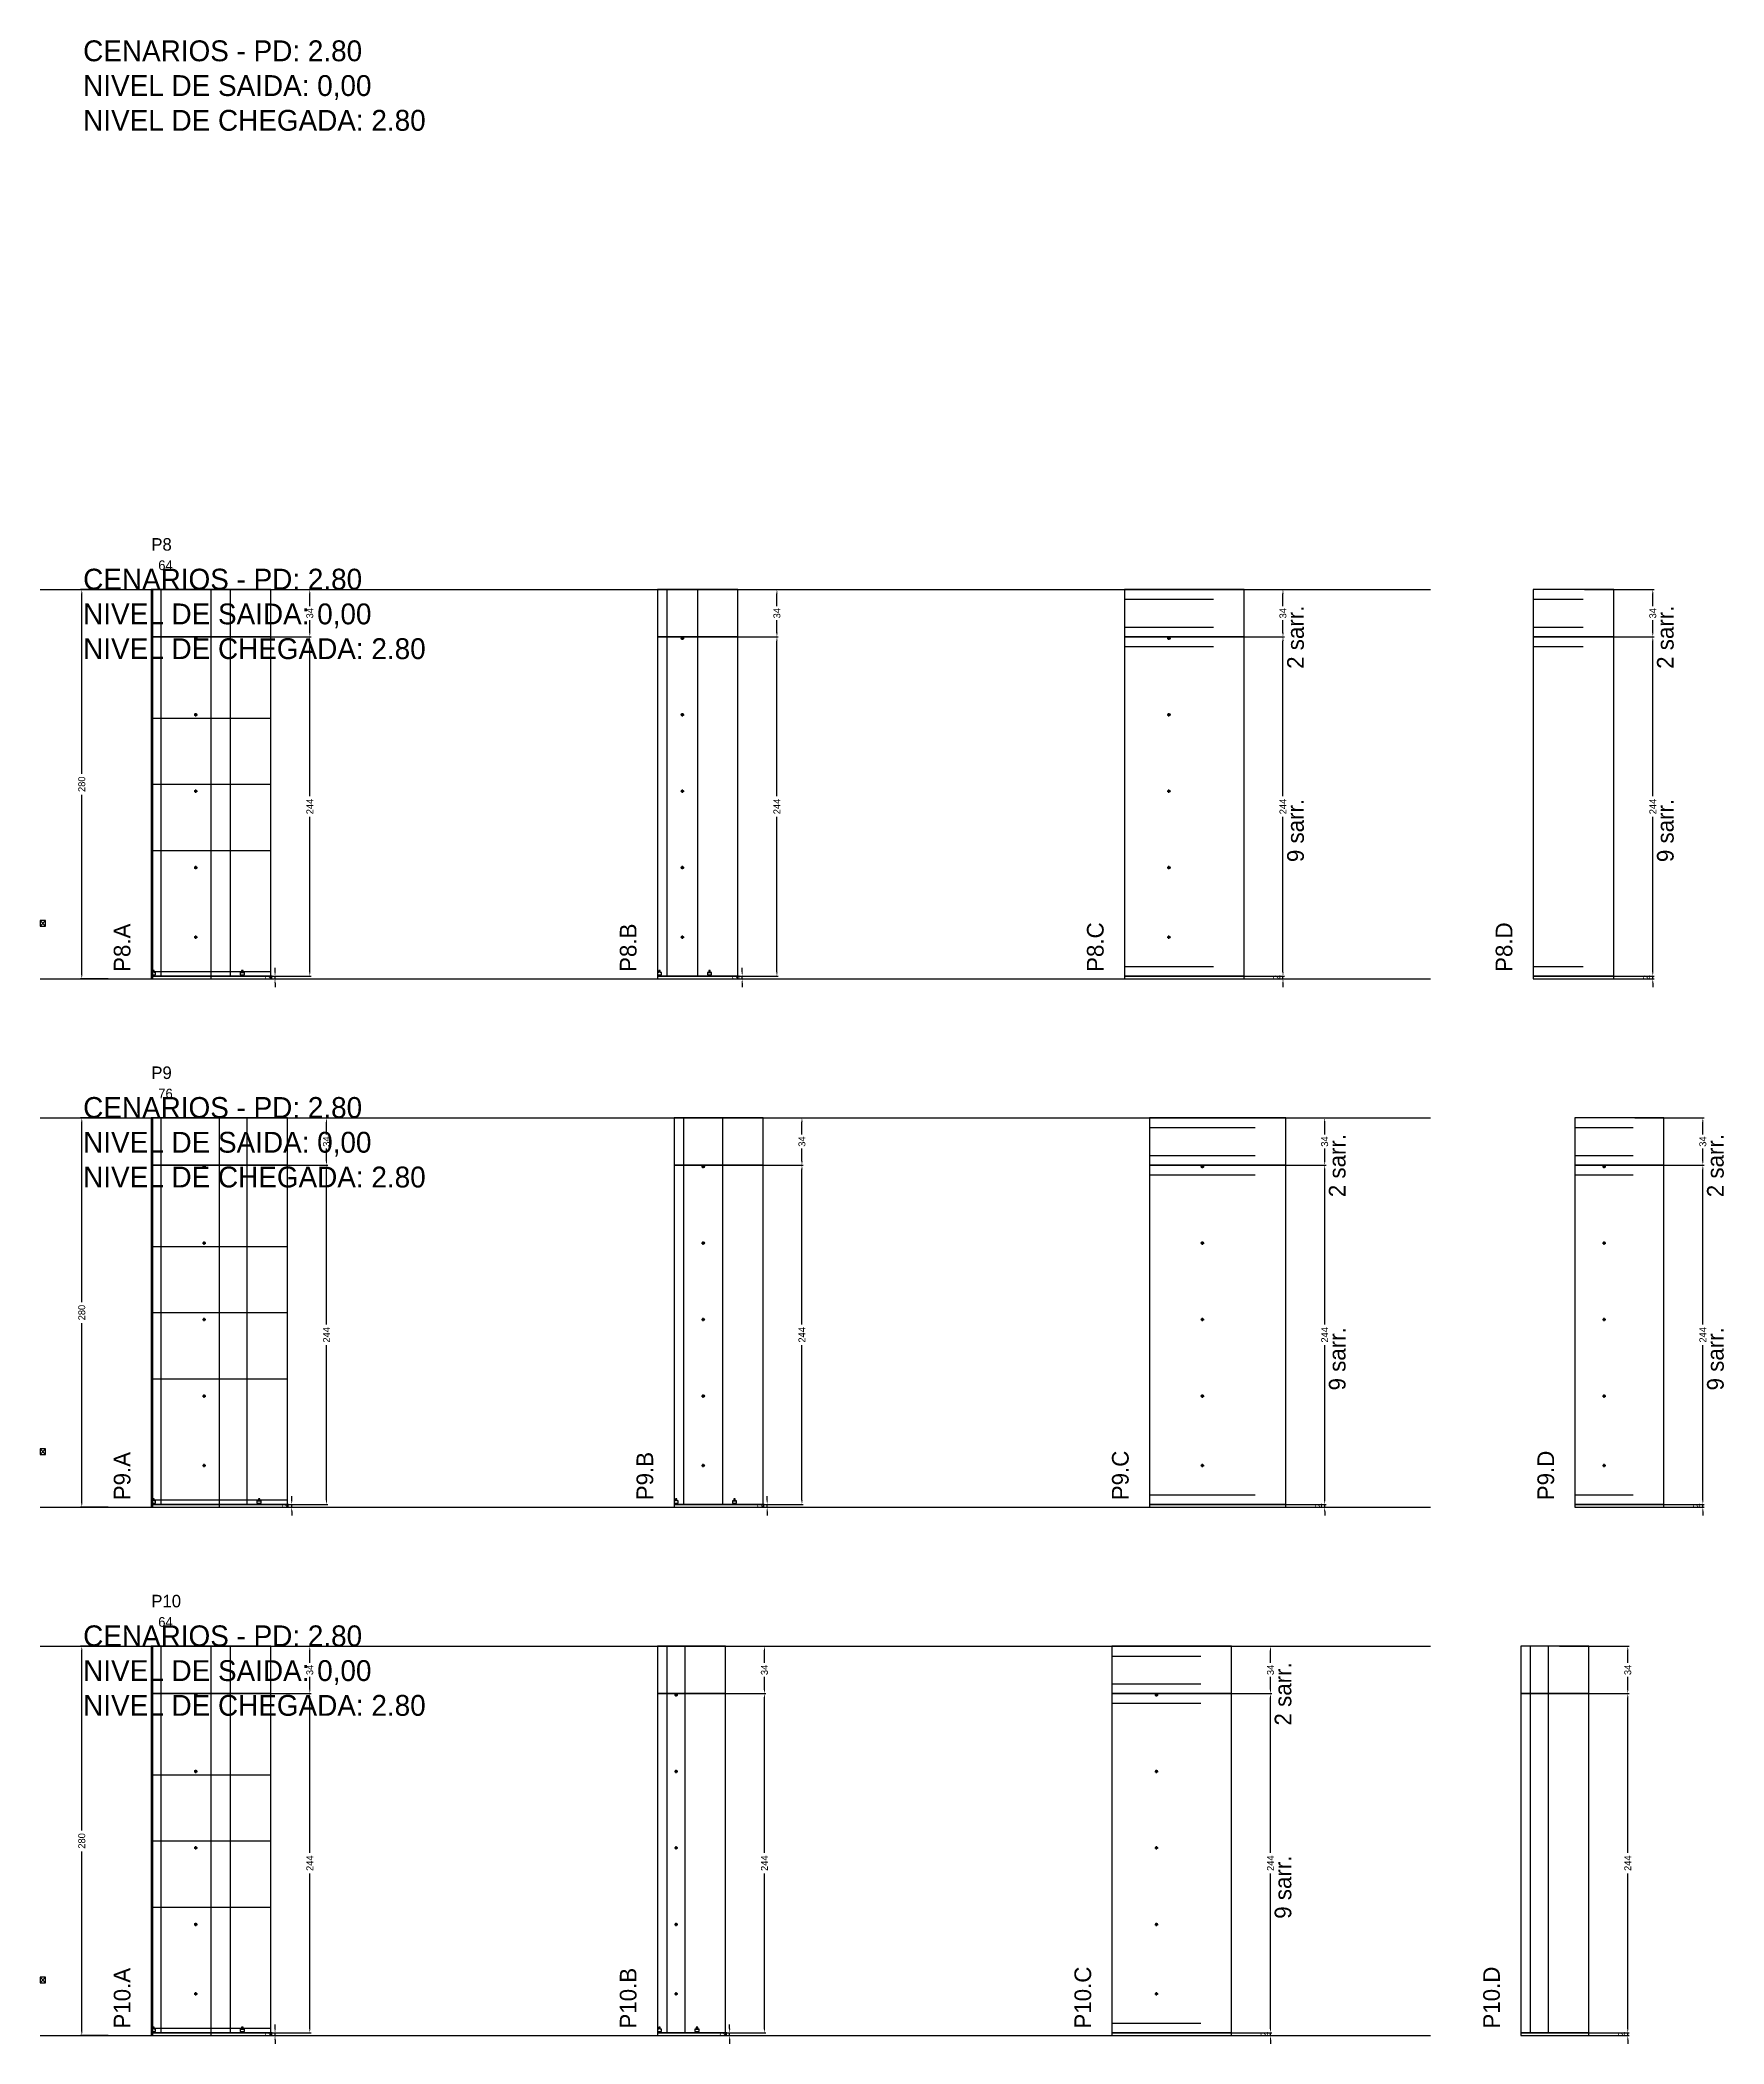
# Model space of a CAD drawing. Header units: centimetres. Extents: x -10500 to 4299, y -11026 to 295.
# Drawn here: x -7000 to -5789, y -1146 to 295 of the extents above; entities that cross this region are included whole.
import ezdxf

# ---------------------------------------------------------------- set-up
doc = ezdxf.new("R2010")
doc.units = ezdxf.units.CM
doc.linetypes.add('DASHED', pattern=[2, -2])
for name, color, linetype in [('CHAPA', 140, 'Continuous'), ('COTA', 241, 'Continuous'), ('COTAS FURACAO', 16, 'Continuous'), ('Madeira', 30, 'Continuous'), ('MEIO_PONT', 160, 'Continuous'), ('NOMENCLATURA', 7, 'Continuous'), ('Nível', 160, 'Continuous'), ('Painéis', 200, 'Continuous'), ('Perfil Metálico', 150, 'Continuous'), ('SARR_2.2x7', 40, 'Continuous'), ('SARRAFO DE PRESSAO', 200, 'Continuous'), ('texto', 7, 'Continuous'), ('TEXTO_GERAL', 7, 'Continuous')]:
    doc.layers.add(name, color=color, linetype=linetype)
doc.dimstyles.new('PAINEL-NOVA', dxfattribs={"dimtxt": 5, "dimasz": 3, "dimexe": 1, "dimexo": 1, "dimgap": 1, "dimtad": 1, "dimcen": 2.5, "dimazin": 3, "dimtfac": 1, "dimtmove": 0, "dimatfit": 3})

msp = doc.modelspace()

# ---------------------------------------------------------------- texts
at = {"layer": 'NOMENCLATURA'}
for s, p in [('CENARIOS - PD: 2.80', (-6969, 280)), ('NIVEL DE SAIDA: 0,00', (-6969, 255)), ('NIVEL DE CHEGADA: 2.80', (-6969, 230)), ('CENARIOS - PD: 2.80', (-6969, -100)), ('NIVEL DE SAIDA: 0,00', (-6969, -125)), ('NIVEL DE CHEGADA: 2.80', (-6969, -150)), ('CENARIOS - PD: 2.80', (-6969, -480)), ('NIVEL DE SAIDA: 0,00', (-6969, -505)), ('NIVEL DE CHEGADA: 2.80', (-6969, -530)), ('CENARIOS - PD: 2.80', (-6969, -860)), ('NIVEL DE SAIDA: 0,00', (-6969, -885)), ('NIVEL DE CHEGADA: 2.80', (-6969, -910))]:
    msp.add_text(s, height=15, dxfattribs=at).set_placement(p)
for s, p in [('2 sarr.', (-6091, -157)), ('2 sarr.', (-5825, -157)), ('9 sarr.', (-6091, -296)), ('9 sarr.', (-5825, -296)), ('P8.A', (-6935, -375)), ('P8.B', (-6571, -375)), ('P8.C', (-6235, -375)), ('P8.D', (-5941, -375)), ('2 sarr.', (-6061, -537)), ('2 sarr.', (-5789, -537)), ('9 sarr.', (-6061, -676)), ('9 sarr.', (-5789, -676)), ('P9.A', (-6935, -755)), ('P9.C', (-6217, -755)), ('P9.D', (-5911, -755)), ('P9.B', (-6559, -755)), ('2 sarr.', (-6100, -917)), ('9 sarr.', (-6100, -1056)), ('P10.A', (-6935, -1135)), ('P10.B', (-6571, -1135)), ('P10.C', (-6244, -1135)), ('P10.D', (-5950, -1135))]:
    msp.add_text(s, height=12, rotation=90, dxfattribs=at).set_placement(p)
at = {"layer": 'texto'}
for s, p in [('64', (-6915, -86)), ('76', (-6915, -466)), ('64', (-6915, -846))]:
    msp.add_text(s, height=7, dxfattribs=at).set_placement(p)
at = {"layer": 'TEXTO_GERAL'}
for s, p in [('P8', (-6920, -72)), ('P9', (-6920, -452)), ('P10', (-6920, -832))]:
    msp.add_text(s, height=9, dxfattribs=at).set_placement(p)

# ---------------------------------------------------------------- blocks, each defined once
blk = doc.blocks.new('_CLOSEDFILLED')
at = {"color": 0, "linetype": 'BYBLOCK'}
blk.add_solid([(-1, 0.16), (0, 0), (-1, -0.16)], dxfattribs=at)
blk = doc.blocks.new('*D69')
for p, q in [((-6951, -860), (-6971, -860)), ((-6970, -992.5), (-6970, -863)), ((-6970, -1137), (-6970, -1007.5)), ((-6951, -1140), (-6971, -1140))]:
    blk.add_line(p, q)
at = {"layer": 'Defpoints'}
for p in [(-6950, -860), (-6970, -1140), (-6950, -1140)]:
    blk.add_point(p, dxfattribs=at)
at = {"layer": 'COTA', "xscale": 3, "yscale": 3}
for p, rotation in [((-6970, -860), 90), ((-6970, -1140), 270)]:
    blk.add_blockref('_CLOSEDFILLED', p, dxfattribs=dict(at, rotation=rotation))
at = {"layer": 'COTA', "insert": (-6970, -1000), "char_height": 5, "attachment_point": 5, "rotation": 90}
blk.add_mtext('280', dxfattribs=at)
blk = doc.blocks.new('MULDURA')
at = {"layer": 'Paineis'}
for p, q in [((0, 0), (4, 4)), ((4, 0), (0, 4))]:
    blk.add_line(p, q, dxfattribs=at)
blk.add_lwpolyline([(0, 0), (4, 0), (4, 4), (0, 4)], close=True, dxfattribs=at)
blk = doc.blocks.new('*D71')
for p, q in [((-6855, -894), (-6805, -894)), ((-6806, -1008.5), (-6806, -897)), ((-6806, -1135), (-6806, -1023.5)), ((-6855, -1138), (-6805, -1138))]:
    blk.add_line(p, q)
at = {"layer": 'Defpoints'}
for p in [(-6856, -894), (-6856, -1138), (-6806, -1138)]:
    blk.add_point(p, dxfattribs=at)
at = {"layer": 'COTA', "xscale": 3, "yscale": 3}
for p, rotation in [((-6806, -894), 90), ((-6806, -1138), 270)]:
    blk.add_blockref('_CLOSEDFILLED', p, dxfattribs=dict(at, rotation=rotation))
at = {"layer": 'COTA', "insert": (-6806, -1016), "char_height": 5, "attachment_point": 5, "rotation": 90}
blk.add_mtext('244', dxfattribs=at)
blk = doc.blocks.new('*D72')
for p, q in [((-6855, -860), (-6805, -860)), ((-6806, -872), (-6806, -863)), ((-6806, -891), (-6806, -882)), ((-6855, -894), (-6805, -894))]:
    blk.add_line(p, q)
at = {"layer": 'Defpoints'}
for p in [(-6856, -860), (-6856, -894), (-6806, -894)]:
    blk.add_point(p, dxfattribs=at)
at = {"layer": 'COTA', "xscale": 3, "yscale": 3}
for p, rotation in [((-6806, -860), 90), ((-6806, -894), 270)]:
    blk.add_blockref('_CLOSEDFILLED', p, dxfattribs=dict(at, rotation=rotation))
at = {"layer": 'COTA', "insert": (-6806, -877), "char_height": 5, "attachment_point": 5, "rotation": 90}
blk.add_mtext('34', dxfattribs=at)
blk = doc.blocks.new('SLIPTEE')
at = {"layer": 'Paineis'}
blk.add_lwpolyline([(0, 0), (3, 0), (3, 1.5), (2, 1.5), (2, 3), (1, 3), (1, 1.5), (0, 1.5)], close=True, dxfattribs=at)
blk = doc.blocks.new('SLIPTDD')
at = {"layer": 'Paineis'}
blk.add_line((0, 1.5), (3, 1.5), dxfattribs=at)
blk.add_lwpolyline([(0, 0), (3, 0), (3, 1.5), (2, 1.5), (2, 3), (1, 3), (1, 1.5), (0, 1.5)], close=True, dxfattribs=at)
blk = doc.blocks.new('furacao')
at = {"layer": 'COTAS FURACAO'}
for p, q in [((-1.2, 0), (1.2, 0)), ((0, -1.2), (0, 1.2))]:
    blk.add_line(p, q, dxfattribs=at)
blk.add_circle((0, 0), 0.8, dxfattribs=at)
blk = doc.blocks.new('*D74')
for p, q in [((-6528, -894), (-6478, -894)), ((-6479, -1008.5), (-6479, -897)), ((-6479, -1135), (-6479, -1023.5)), ((-6528, -1138), (-6478, -1138))]:
    blk.add_line(p, q)
at = {"layer": 'Defpoints'}
for p in [(-6529, -894), (-6529, -1138), (-6479, -1138)]:
    blk.add_point(p, dxfattribs=at)
at = {"layer": 'COTA', "xscale": 3, "yscale": 3}
for p, rotation in [((-6479, -894), 90), ((-6479, -1138), 270)]:
    blk.add_blockref('_CLOSEDFILLED', p, dxfattribs=dict(at, rotation=rotation))
at = {"layer": 'COTA', "insert": (-6479, -1016), "char_height": 5, "attachment_point": 5, "rotation": 90}
blk.add_mtext('244', dxfattribs=at)
blk = doc.blocks.new('*D75')
for p, q in [((-6528, -860), (-6478, -860)), ((-6479, -872), (-6479, -863)), ((-6479, -891), (-6479, -882)), ((-6528, -894), (-6478, -894))]:
    blk.add_line(p, q)
at = {"layer": 'Defpoints'}
for p in [(-6529, -860), (-6529, -894), (-6479, -894)]:
    blk.add_point(p, dxfattribs=at)
at = {"layer": 'COTA', "xscale": 3, "yscale": 3}
for p, rotation in [((-6479, -860), 90), ((-6479, -894), 270)]:
    blk.add_blockref('_CLOSEDFILLED', p, dxfattribs=dict(at, rotation=rotation))
at = {"layer": 'COTA', "insert": (-6479, -877), "char_height": 5, "attachment_point": 5, "rotation": 90}
blk.add_mtext('34', dxfattribs=at)
blk = doc.blocks.new('*D77')
for p, q in [((-6164, -894), (-6114, -894)), ((-6115, -1008.5), (-6115, -897)), ((-6115, -1135), (-6115, -1023.5)), ((-6164, -1138), (-6114, -1138))]:
    blk.add_line(p, q)
at = {"layer": 'Defpoints'}
for p in [(-6165, -894), (-6165, -1138), (-6115, -1138)]:
    blk.add_point(p, dxfattribs=at)
at = {"layer": 'COTA', "xscale": 3, "yscale": 3}
for p, rotation in [((-6115, -894), 90), ((-6115, -1138), 270)]:
    blk.add_blockref('_CLOSEDFILLED', p, dxfattribs=dict(at, rotation=rotation))
at = {"layer": 'COTA', "insert": (-6115, -1016), "char_height": 5, "attachment_point": 5, "rotation": 90}
blk.add_mtext('244', dxfattribs=at)
blk = doc.blocks.new('*D78')
for p, q in [((-6164, -860), (-6114, -860)), ((-6115, -872), (-6115, -863)), ((-6115, -891), (-6115, -882)), ((-6164, -894), (-6114, -894))]:
    blk.add_line(p, q)
at = {"layer": 'Defpoints'}
for p in [(-6165, -860), (-6165, -894), (-6115, -894)]:
    blk.add_point(p, dxfattribs=at)
at = {"layer": 'COTA', "xscale": 3, "yscale": 3}
for p, rotation in [((-6115, -860), 90), ((-6115, -894), 270)]:
    blk.add_blockref('_CLOSEDFILLED', p, dxfattribs=dict(at, rotation=rotation))
at = {"layer": 'COTA', "insert": (-6115, -877), "char_height": 5, "attachment_point": 5, "rotation": 90}
blk.add_mtext('34', dxfattribs=at)
blk = doc.blocks.new('*D80')
for p, q in [((-5907, -894), (-5857, -894)), ((-5858, -1008.5), (-5858, -897)), ((-5858, -1135), (-5858, -1023.5)), ((-5907, -1138), (-5857, -1138))]:
    blk.add_line(p, q)
at = {"layer": 'Defpoints'}
for p in [(-5908, -894), (-5908, -1138), (-5858, -1138)]:
    blk.add_point(p, dxfattribs=at)
at = {"layer": 'COTA', "xscale": 3, "yscale": 3}
for p, rotation in [((-5858, -894), 90), ((-5858, -1138), 270)]:
    blk.add_blockref('_CLOSEDFILLED', p, dxfattribs=dict(at, rotation=rotation))
at = {"layer": 'COTA', "insert": (-5858, -1016), "char_height": 5, "attachment_point": 5, "rotation": 90}
blk.add_mtext('244', dxfattribs=at)
blk = doc.blocks.new('*D81')
for p, q in [((-5907, -860), (-5857, -860)), ((-5858, -872), (-5858, -863)), ((-5858, -891), (-5858, -882)), ((-5907, -894), (-5857, -894))]:
    blk.add_line(p, q)
at = {"layer": 'Defpoints'}
for p in [(-5908, -860), (-5908, -894), (-5858, -894)]:
    blk.add_point(p, dxfattribs=at)
at = {"layer": 'COTA', "xscale": 3, "yscale": 3}
for p, rotation in [((-5858, -860), 90), ((-5858, -894), 270)]:
    blk.add_blockref('_CLOSEDFILLED', p, dxfattribs=dict(at, rotation=rotation))
at = {"layer": 'COTA', "insert": (-5858, -877), "char_height": 5, "attachment_point": 5, "rotation": 90}
blk.add_mtext('34', dxfattribs=at)
blk = doc.blocks.new('*D35')
for p, q in [((-6951, -480), (-6971, -480)), ((-6970, -612.5), (-6970, -483)), ((-6970, -757), (-6970, -627.5)), ((-6951, -760), (-6971, -760))]:
    blk.add_line(p, q)
at = {"layer": 'Defpoints'}
for p in [(-6950, -480), (-6970, -760), (-6950, -760)]:
    blk.add_point(p, dxfattribs=at)
at = {"layer": 'COTA', "xscale": 3, "yscale": 3}
for p, rotation in [((-6970, -480), 90), ((-6970, -760), 270)]:
    blk.add_blockref('_CLOSEDFILLED', p, dxfattribs=dict(at, rotation=rotation))
at = {"layer": 'COTA', "insert": (-6970, -620), "char_height": 5, "attachment_point": 5, "rotation": 90}
blk.add_mtext('280', dxfattribs=at)
blk = doc.blocks.new('*D37')
for p, q in [((-6843, -514), (-6793, -514)), ((-6794, -628.5), (-6794, -517)), ((-6794, -755), (-6794, -643.5)), ((-6843, -758), (-6793, -758))]:
    blk.add_line(p, q)
at = {"layer": 'Defpoints'}
for p in [(-6844, -514), (-6844, -758), (-6794, -758)]:
    blk.add_point(p, dxfattribs=at)
at = {"layer": 'COTA', "xscale": 3, "yscale": 3}
for p, rotation in [((-6794, -514), 90), ((-6794, -758), 270)]:
    blk.add_blockref('_CLOSEDFILLED', p, dxfattribs=dict(at, rotation=rotation))
at = {"layer": 'COTA', "insert": (-6794, -636), "char_height": 5, "attachment_point": 5, "rotation": 90}
blk.add_mtext('244', dxfattribs=at)
blk = doc.blocks.new('*D38')
for p, q in [((-6843, -480), (-6793, -480)), ((-6794, -492), (-6794, -483)), ((-6794, -511), (-6794, -502)), ((-6843, -514), (-6793, -514))]:
    blk.add_line(p, q)
at = {"layer": 'Defpoints'}
for p in [(-6844, -480), (-6844, -514), (-6794, -514)]:
    blk.add_point(p, dxfattribs=at)
at = {"layer": 'COTA', "xscale": 3, "yscale": 3}
for p, rotation in [((-6794, -480), 90), ((-6794, -514), 270)]:
    blk.add_blockref('_CLOSEDFILLED', p, dxfattribs=dict(at, rotation=rotation))
at = {"layer": 'COTA', "insert": (-6794, -497), "char_height": 5, "attachment_point": 5, "rotation": 90}
blk.add_mtext('34', dxfattribs=at)
blk = doc.blocks.new('*D40')
for p, q in [((-6501, -514), (-6451, -514)), ((-6452, -628.5), (-6452, -517)), ((-6452, -755), (-6452, -643.5)), ((-6501, -758), (-6451, -758))]:
    blk.add_line(p, q)
at = {"layer": 'Defpoints'}
for p in [(-6502, -514), (-6502, -758), (-6452, -758)]:
    blk.add_point(p, dxfattribs=at)
at = {"layer": 'COTA', "xscale": 3, "yscale": 3}
for p, rotation in [((-6452, -514), 90), ((-6452, -758), 270)]:
    blk.add_blockref('_CLOSEDFILLED', p, dxfattribs=dict(at, rotation=rotation))
at = {"layer": 'COTA', "insert": (-6452, -636), "char_height": 5, "attachment_point": 5, "rotation": 90}
blk.add_mtext('244', dxfattribs=at)
blk = doc.blocks.new('*D41')
for p, q in [((-6501, -480), (-6451, -480)), ((-6452, -492), (-6452, -483)), ((-6452, -511), (-6452, -502)), ((-6501, -514), (-6451, -514))]:
    blk.add_line(p, q)
at = {"layer": 'Defpoints'}
for p in [(-6502, -480), (-6502, -514), (-6452, -514)]:
    blk.add_point(p, dxfattribs=at)
at = {"layer": 'COTA', "xscale": 3, "yscale": 3}
for p, rotation in [((-6452, -480), 90), ((-6452, -514), 270)]:
    blk.add_blockref('_CLOSEDFILLED', p, dxfattribs=dict(at, rotation=rotation))
at = {"layer": 'COTA', "insert": (-6452, -497), "char_height": 5, "attachment_point": 5, "rotation": 90}
blk.add_mtext('34', dxfattribs=at)
blk = doc.blocks.new('*D43')
for p, q in [((-6125, -514), (-6075, -514)), ((-6076, -628.5), (-6076, -517)), ((-6076, -755), (-6076, -643.5)), ((-6125, -758), (-6075, -758))]:
    blk.add_line(p, q)
at = {"layer": 'Defpoints'}
for p in [(-6126, -514), (-6126, -758), (-6076, -758)]:
    blk.add_point(p, dxfattribs=at)
at = {"layer": 'COTA', "xscale": 3, "yscale": 3}
for p, rotation in [((-6076, -514), 90), ((-6076, -758), 270)]:
    blk.add_blockref('_CLOSEDFILLED', p, dxfattribs=dict(at, rotation=rotation))
at = {"layer": 'COTA', "insert": (-6076, -636), "char_height": 5, "attachment_point": 5, "rotation": 90}
blk.add_mtext('244', dxfattribs=at)
blk = doc.blocks.new('*D44')
for p, q in [((-6125, -480), (-6075, -480)), ((-6076, -492), (-6076, -483)), ((-6076, -511), (-6076, -502)), ((-6125, -514), (-6075, -514))]:
    blk.add_line(p, q)
at = {"layer": 'Defpoints'}
for p in [(-6126, -480), (-6126, -514), (-6076, -514)]:
    blk.add_point(p, dxfattribs=at)
at = {"layer": 'COTA', "xscale": 3, "yscale": 3}
for p, rotation in [((-6076, -480), 90), ((-6076, -514), 270)]:
    blk.add_blockref('_CLOSEDFILLED', p, dxfattribs=dict(at, rotation=rotation))
at = {"layer": 'COTA', "insert": (-6076, -497), "char_height": 5, "attachment_point": 5, "rotation": 90}
blk.add_mtext('34', dxfattribs=at)
blk = doc.blocks.new('*D46')
for p, q in [((-5853, -514), (-5803, -514)), ((-5804, -628.5), (-5804, -517)), ((-5804, -755), (-5804, -643.5)), ((-5853, -758), (-5803, -758))]:
    blk.add_line(p, q)
at = {"layer": 'Defpoints'}
for p in [(-5854, -514), (-5854, -758), (-5804, -758)]:
    blk.add_point(p, dxfattribs=at)
at = {"layer": 'COTA', "xscale": 3, "yscale": 3}
for p, rotation in [((-5804, -514), 90), ((-5804, -758), 270)]:
    blk.add_blockref('_CLOSEDFILLED', p, dxfattribs=dict(at, rotation=rotation))
at = {"layer": 'COTA', "insert": (-5804, -636), "char_height": 5, "attachment_point": 5, "rotation": 90}
blk.add_mtext('244', dxfattribs=at)
blk = doc.blocks.new('*D47')
for p, q in [((-5853, -480), (-5803, -480)), ((-5804, -492), (-5804, -483)), ((-5804, -511), (-5804, -502)), ((-5853, -514), (-5803, -514))]:
    blk.add_line(p, q)
at = {"layer": 'Defpoints'}
for p in [(-5854, -480), (-5854, -514), (-5804, -514)]:
    blk.add_point(p, dxfattribs=at)
at = {"layer": 'COTA', "xscale": 3, "yscale": 3}
for p, rotation in [((-5804, -480), 90), ((-5804, -514), 270)]:
    blk.add_blockref('_CLOSEDFILLED', p, dxfattribs=dict(at, rotation=rotation))
at = {"layer": 'COTA', "insert": (-5804, -497), "char_height": 5, "attachment_point": 5, "rotation": 90}
blk.add_mtext('34', dxfattribs=at)
blk = doc.blocks.new('*D1')
for p, q in [((-6951, -100), (-6971, -100)), ((-6970, -232.5), (-6970, -103)), ((-6970, -377), (-6970, -247.5)), ((-6951, -380), (-6971, -380))]:
    blk.add_line(p, q)
at = {"layer": 'Defpoints'}
for p in [(-6950, -100), (-6970, -380), (-6950, -380)]:
    blk.add_point(p, dxfattribs=at)
at = {"layer": 'COTA', "xscale": 3, "yscale": 3}
for p, rotation in [((-6970, -100), 90), ((-6970, -380), 270)]:
    blk.add_blockref('_CLOSEDFILLED', p, dxfattribs=dict(at, rotation=rotation))
at = {"layer": 'COTA', "insert": (-6970, -240), "char_height": 5, "attachment_point": 5, "rotation": 90}
blk.add_mtext('280', dxfattribs=at)
blk = doc.blocks.new('*D3')
for p, q in [((-6855, -134), (-6805, -134)), ((-6806, -248.5), (-6806, -137)), ((-6806, -375), (-6806, -263.5)), ((-6855, -378), (-6805, -378))]:
    blk.add_line(p, q)
at = {"layer": 'Defpoints'}
for p in [(-6856, -134), (-6856, -378), (-6806, -378)]:
    blk.add_point(p, dxfattribs=at)
at = {"layer": 'COTA', "xscale": 3, "yscale": 3}
for p, rotation in [((-6806, -134), 90), ((-6806, -378), 270)]:
    blk.add_blockref('_CLOSEDFILLED', p, dxfattribs=dict(at, rotation=rotation))
at = {"layer": 'COTA', "insert": (-6806, -256), "char_height": 5, "attachment_point": 5, "rotation": 90}
blk.add_mtext('244', dxfattribs=at)
blk = doc.blocks.new('*D4')
for p, q in [((-6855, -100), (-6805, -100)), ((-6806, -112), (-6806, -103)), ((-6806, -131), (-6806, -122)), ((-6855, -134), (-6805, -134))]:
    blk.add_line(p, q)
at = {"layer": 'Defpoints'}
for p in [(-6856, -100), (-6856, -134), (-6806, -134)]:
    blk.add_point(p, dxfattribs=at)
at = {"layer": 'COTA', "xscale": 3, "yscale": 3}
for p, rotation in [((-6806, -100), 90), ((-6806, -134), 270)]:
    blk.add_blockref('_CLOSEDFILLED', p, dxfattribs=dict(at, rotation=rotation))
at = {"layer": 'COTA', "insert": (-6806, -117), "char_height": 5, "attachment_point": 5, "rotation": 90}
blk.add_mtext('34', dxfattribs=at)
blk = doc.blocks.new('*D6')
for p, q in [((-6519, -134), (-6469, -134)), ((-6470, -248.5), (-6470, -137)), ((-6470, -375), (-6470, -263.5)), ((-6519, -378), (-6469, -378))]:
    blk.add_line(p, q)
at = {"layer": 'Defpoints'}
for p in [(-6520, -134), (-6520, -378), (-6470, -378)]:
    blk.add_point(p, dxfattribs=at)
at = {"layer": 'COTA', "xscale": 3, "yscale": 3}
for p, rotation in [((-6470, -134), 90), ((-6470, -378), 270)]:
    blk.add_blockref('_CLOSEDFILLED', p, dxfattribs=dict(at, rotation=rotation))
at = {"layer": 'COTA', "insert": (-6470, -256), "char_height": 5, "attachment_point": 5, "rotation": 90}
blk.add_mtext('244', dxfattribs=at)
blk = doc.blocks.new('*D7')
for p, q in [((-6519, -100), (-6469, -100)), ((-6470, -112), (-6470, -103)), ((-6470, -131), (-6470, -122)), ((-6519, -134), (-6469, -134))]:
    blk.add_line(p, q)
at = {"layer": 'Defpoints'}
for p in [(-6520, -100), (-6520, -134), (-6470, -134)]:
    blk.add_point(p, dxfattribs=at)
at = {"layer": 'COTA', "xscale": 3, "yscale": 3}
for p, rotation in [((-6470, -100), 90), ((-6470, -134), 270)]:
    blk.add_blockref('_CLOSEDFILLED', p, dxfattribs=dict(at, rotation=rotation))
at = {"layer": 'COTA', "insert": (-6470, -117), "char_height": 5, "attachment_point": 5, "rotation": 90}
blk.add_mtext('34', dxfattribs=at)
blk = doc.blocks.new('*D9')
for p, q in [((-6155, -134), (-6105, -134)), ((-6106, -248.5), (-6106, -137)), ((-6106, -375), (-6106, -263.5)), ((-6155, -378), (-6105, -378))]:
    blk.add_line(p, q)
at = {"layer": 'Defpoints'}
for p in [(-6156, -134), (-6156, -378), (-6106, -378)]:
    blk.add_point(p, dxfattribs=at)
at = {"layer": 'COTA', "xscale": 3, "yscale": 3}
for p, rotation in [((-6106, -134), 90), ((-6106, -378), 270)]:
    blk.add_blockref('_CLOSEDFILLED', p, dxfattribs=dict(at, rotation=rotation))
at = {"layer": 'COTA', "insert": (-6106, -256), "char_height": 5, "attachment_point": 5, "rotation": 90}
blk.add_mtext('244', dxfattribs=at)
blk = doc.blocks.new('*D10')
for p, q in [((-6155, -100), (-6105, -100)), ((-6106, -112), (-6106, -103)), ((-6106, -131), (-6106, -122)), ((-6155, -134), (-6105, -134))]:
    blk.add_line(p, q)
at = {"layer": 'Defpoints'}
for p in [(-6156, -100), (-6156, -134), (-6106, -134)]:
    blk.add_point(p, dxfattribs=at)
at = {"layer": 'COTA', "xscale": 3, "yscale": 3}
for p, rotation in [((-6106, -100), 90), ((-6106, -134), 270)]:
    blk.add_blockref('_CLOSEDFILLED', p, dxfattribs=dict(at, rotation=rotation))
at = {"layer": 'COTA', "insert": (-6106, -117), "char_height": 5, "attachment_point": 5, "rotation": 90}
blk.add_mtext('34', dxfattribs=at)
blk = doc.blocks.new('*D12')
for p, q in [((-5889, -134), (-5839, -134)), ((-5840, -248.5), (-5840, -137)), ((-5840, -375), (-5840, -263.5)), ((-5889, -378), (-5839, -378))]:
    blk.add_line(p, q)
at = {"layer": 'Defpoints'}
for p in [(-5890, -134), (-5890, -378), (-5840, -378)]:
    blk.add_point(p, dxfattribs=at)
at = {"layer": 'COTA', "xscale": 3, "yscale": 3}
for p, rotation in [((-5840, -134), 90), ((-5840, -378), 270)]:
    blk.add_blockref('_CLOSEDFILLED', p, dxfattribs=dict(at, rotation=rotation))
at = {"layer": 'COTA', "insert": (-5840, -256), "char_height": 5, "attachment_point": 5, "rotation": 90}
blk.add_mtext('244', dxfattribs=at)
blk = doc.blocks.new('*D13')
for p, q in [((-5889, -100), (-5839, -100)), ((-5840, -112), (-5840, -103)), ((-5840, -131), (-5840, -122)), ((-5889, -134), (-5839, -134))]:
    blk.add_line(p, q)
at = {"layer": 'Defpoints'}
for p in [(-5890, -100), (-5890, -134), (-5840, -134)]:
    blk.add_point(p, dxfattribs=at)
at = {"layer": 'COTA', "xscale": 3, "yscale": 3}
for p, rotation in [((-5840, -100), 90), ((-5840, -134), 270)]:
    blk.add_blockref('_CLOSEDFILLED', p, dxfattribs=dict(at, rotation=rotation))
at = {"layer": 'COTA', "insert": (-5840, -117), "char_height": 5, "attachment_point": 5, "rotation": 90}
blk.add_mtext('34', dxfattribs=at)

# ---------------------------------------------------------------- dimensions: what is measured, and where the dimension line sits
at = {"layer": 'COTA'}
for base, p1, p2, picture, middle in [((-6970, -380), (-6950, -380), (-6950, -100), '*D1', (-6970, -240)), ((-6806, -134), (-6856, -134), (-6856, -100), '*D4', (-6806, -117)), ((-6470, -134), (-6520, -134), (-6520, -100), '*D7', (-6470, -117)), ((-6106, -134), (-6156, -134), (-6156, -100), '*D10', (-6106, -117)), ((-5840, -134), (-5890, -134), (-5890, -100), '*D13', (-5840, -117)), ((-6806, -378), (-6856, -378), (-6856, -134), '*D3', (-6806, -256)), ((-6470, -378), (-6520, -378), (-6520, -134), '*D6', (-6470, -256)), ((-6106, -378), (-6156, -378), (-6156, -134), '*D9', (-6106, -256)), ((-5840, -378), (-5890, -378), (-5890, -134), '*D12', (-5840, -256)), ((-6970, -760), (-6950, -760), (-6950, -480), '*D35', (-6970, -620)), ((-6794, -514), (-6844, -514), (-6844, -480), '*D38', (-6794, -497)), ((-6452, -514), (-6502, -514), (-6502, -480), '*D41', (-6452, -497)), ((-6076, -514), (-6126, -514), (-6126, -480), '*D44', (-6076, -497)), ((-5804, -514), (-5854, -514), (-5854, -480), '*D47', (-5804, -497)), ((-6794, -758), (-6844, -758), (-6844, -514), '*D37', (-6794, -636)), ((-6452, -758), (-6502, -758), (-6502, -514), '*D40', (-6452, -636)), ((-6076, -758), (-6126, -758), (-6126, -514), '*D43', (-6076, -636)), ((-5804, -758), (-5854, -758), (-5854, -514), '*D46', (-5804, -636)), ((-6970, -1140), (-6950, -1140), (-6950, -860), '*D69', (-6970, -1000)), ((-6806, -894), (-6856, -894), (-6856, -860), '*D72', (-6806, -877)), ((-6479, -894), (-6529, -894), (-6529, -860), '*D75', (-6479, -877)), ((-6115, -894), (-6165, -894), (-6165, -860), '*D78', (-6115, -877)), ((-5858, -894), (-5908, -894), (-5908, -860), '*D81', (-5858, -877)), ((-6806, -1138), (-6856, -1138), (-6856, -894), '*D71', (-6806, -1016)), ((-6479, -1138), (-6529, -1138), (-6529, -894), '*D74', (-6479, -1016)), ((-6115, -1138), (-6165, -1138), (-6165, -894), '*D77', (-6115, -1016)), ((-5858, -1138), (-5908, -1138), (-5908, -894), '*D80', (-5858, -1016))]:
    dim = msp.add_linear_dim(base=base, p1=p1, p2=p2, angle=90, dimstyle='PAINEL-NOVA', dxfattribs=at)
    dim.commit()
    dim.dimension.update_dxf_attribs({"geometry": picture, "text_midpoint": middle})
for base, p1, p2 in [((-6831, -380), (-6856, -380), (-6856, -378)), ((-6495, -380), (-6520, -380), (-6520, -378)), ((-6106, -380), (-6156, -380), (-6156, -378)), ((-5840, -380), (-5890, -380), (-5890, -378)), ((-6819, -760), (-6844, -760), (-6844, -758)), ((-6477, -760), (-6502, -760), (-6502, -758)), ((-6076, -760), (-6126, -760), (-6126, -758)), ((-5804, -760), (-5854, -760), (-5854, -758)), ((-6831, -1140), (-6856, -1140), (-6856, -1138)), ((-6504, -1140), (-6529, -1140), (-6529, -1138)), ((-6115, -1140), (-6165, -1140), (-6165, -1138)), ((-5858, -1140), (-5908, -1140), (-5908, -1138))]:
    msp.add_linear_dim(base=base, p1=p1, p2=p2, angle=90, dimstyle='PAINEL-NOVA', dxfattribs=at).render()

# ---------------------------------------------------------------- linework, layer by layer
at = {"layer": 'CHAPA'}
for points in [[(-6920, -380), (-6918.8, -380), (-6918.8, -100), (-6920, -100)], [(-6920, -760), (-6918.8, -760), (-6918.8, -480), (-6920, -480)], [(-6920, -1140), (-6918.8, -1140), (-6918.8, -860), (-6920, -860)]]:
    msp.add_lwpolyline(points, close=True, dxfattribs=at)
at = {"layer": 'Madeira'}
for points in [[(-6920, -192.4), (-6834, -192.4)], [(-6920, -287.6), (-6834, -287.6)], [(-6920, -572.4), (-6822, -572.4)], [(-6920, -667.6), (-6822, -667.6)], [(-6920, -952.4), (-6834, -952.4)], [(-6920, -1047.6), (-6834, -1047.6)]]:
    msp.add_lwpolyline(points, dxfattribs=at)
at = {"layer": 'MEIO_PONT'}
for points in [[(-6920, -240), (-6834, -240)], [(-6920, -620), (-6822, -620)], [(-6920, -1000), (-6834, -1000)]]:
    msp.add_lwpolyline(points, dxfattribs=at)
at = {"layer": 'Nível', "linetype": 'DASHED'}
for points in [[(-7000, -100), (-6000, -100)], [(-7000, -380), (-6000, -380)], [(-7000, -480), (-6000, -480)], [(-7000, -760), (-6000, -760)], [(-7000, -860), (-6000, -860)], [(-7000, -1140), (-6000, -1140)]]:
    msp.add_lwpolyline(points, dxfattribs=at)
at = {"layer": 'Painéis'}
for points in [[(-6920, -134), (-6834, -134), (-6834, -100), (-6920, -100)], [(-6920, -380), (-6834, -380), (-6834, -100), (-6920, -100)], [(-6556, -134), (-6498, -134), (-6498, -100), (-6556, -100)], [(-6220, -134), (-6134, -134), (-6134, -100), (-6220, -100)], [(-5926, -134), (-5868, -134), (-5868, -100), (-5926, -100)], [(-6920, -378), (-6834, -378), (-6834, -134), (-6920, -134)], [(-6556, -378), (-6498, -378), (-6498, -134), (-6556, -134)], [(-6220, -378), (-6134, -378), (-6134, -134), (-6220, -134)], [(-5926, -378), (-5868, -378), (-5868, -134), (-5926, -134)], [(-6920, -380), (-6834, -380), (-6834, -378), (-6920, -378)], [(-6556, -380), (-6498, -380), (-6498, -378), (-6556, -378)], [(-6220, -380), (-6134, -380), (-6134, -378), (-6220, -378)], [(-5926, -380), (-5868, -380), (-5868, -378), (-5926, -378)], [(-6920, -514), (-6822, -514), (-6822, -480), (-6920, -480)], [(-6920, -760), (-6822, -760), (-6822, -480), (-6920, -480)], [(-6544, -514), (-6480, -514), (-6480, -480), (-6544, -480)], [(-6202, -514), (-6104, -514), (-6104, -480), (-6202, -480)], [(-5896, -514), (-5832, -514), (-5832, -480), (-5896, -480)], [(-6920, -758), (-6822, -758), (-6822, -514), (-6920, -514)], [(-6544, -758), (-6480, -758), (-6480, -514), (-6544, -514)], [(-6202, -758), (-6104, -758), (-6104, -514), (-6202, -514)], [(-5896, -758), (-5832, -758), (-5832, -514), (-5896, -514)], [(-6920, -760), (-6822, -760), (-6822, -758), (-6920, -758)], [(-6544, -760), (-6480, -760), (-6480, -758), (-6544, -758)], [(-6202, -760), (-6104, -760), (-6104, -758), (-6202, -758)], [(-5896, -760), (-5832, -760), (-5832, -758), (-5896, -758)], [(-6920, -894), (-6834, -894), (-6834, -860), (-6920, -860)], [(-6920, -1140), (-6834, -1140), (-6834, -860), (-6920, -860)], [(-6556, -894), (-6507, -894), (-6507, -860), (-6556, -860)], [(-6229, -894), (-6143, -894), (-6143, -860), (-6229, -860)], [(-5935, -894), (-5886, -894), (-5886, -860), (-5935, -860)], [(-6920, -1138), (-6834, -1138), (-6834, -894), (-6920, -894)], [(-6556, -1138), (-6507, -1138), (-6507, -894), (-6556, -894)], [(-6229, -1138), (-6143, -1138), (-6143, -894), (-6229, -894)], [(-5935, -1138), (-5886, -1138), (-5886, -894), (-5935, -894)], [(-6920, -1140), (-6834, -1140), (-6834, -1138), (-6920, -1138)], [(-6556, -1140), (-6507, -1140), (-6507, -1138), (-6556, -1138)], [(-6229, -1140), (-6143, -1140), (-6143, -1138), (-6229, -1138)], [(-5935, -1140), (-5886, -1140), (-5886, -1138), (-5935, -1138)]]:
    msp.add_lwpolyline(points, close=True, dxfattribs=at)
at = {"layer": 'Perfil Metálico'}
for p, q in [((-6877, -380), (-6877, -100)), ((-6871, -760), (-6871, -480)), ((-6877, -1140), (-6877, -860))]:
    msp.add_line(p, q, dxfattribs=at)
at = {"layer": 'SARR_2.2x7'}
for points in [[(-6913, -134), (-6913, -100)], [(-6863, -134), (-6863, -100)], [(-6549, -134), (-6549, -100)], [(-6527, -134), (-6527, -100)], [(-6220, -107), (-6156, -107)], [(-5926, -107), (-5890, -107)], [(-6220, -127), (-6156, -127)], [(-5926, -127), (-5890, -127)], [(-6220, -141), (-6156, -141)], [(-5926, -141), (-5890, -141)], [(-6220, -371), (-6156, -371)], [(-5926, -371), (-5890, -371)], [(-6913, -514), (-6913, -480)], [(-6851, -514), (-6851, -480)], [(-6537, -514), (-6537, -480)], [(-6509, -514), (-6509, -480)], [(-6202, -487), (-6126, -487)], [(-5896, -487), (-5854, -487)], [(-6202, -507), (-6126, -507)], [(-5896, -507), (-5854, -507)], [(-6202, -521), (-6126, -521)], [(-5896, -521), (-5854, -521)], [(-6202, -751), (-6126, -751)], [(-5896, -751), (-5854, -751)], [(-6913, -894), (-6913, -860)], [(-6863, -894), (-6863, -860)], [(-6549, -894), (-6549, -860)], [(-6536, -894), (-6536, -860)], [(-5928, -894), (-5928, -860)], [(-5915, -894), (-5915, -860)], [(-6229, -867), (-6165, -867)], [(-6229, -887), (-6165, -887)], [(-6229, -901), (-6165, -901)], [(-6229, -1131), (-6165, -1131)]]:
    msp.add_lwpolyline(points, dxfattribs=at)
at = {"layer": 'SARR_2.2x7', "linetype": 'DASHED'}
for points in [[(-6913, -378), (-6913, -134)], [(-6863, -378), (-6863, -134)], [(-6549, -378), (-6549, -134)], [(-6527, -378), (-6527, -134)], [(-6913, -758), (-6913, -514)], [(-6851, -758), (-6851, -514)], [(-6537, -758), (-6537, -514)], [(-6509, -758), (-6509, -514)], [(-6913, -1138), (-6913, -894)], [(-6863, -1138), (-6863, -894)], [(-6549, -1138), (-6549, -894)], [(-6536, -1138), (-6536, -894)], [(-5928, -1138), (-5928, -894)], [(-5915, -1138), (-5915, -894)]]:
    msp.add_lwpolyline(points, dxfattribs=at)
at = {"layer": 'SARRAFO DE PRESSAO'}
for points in [[(-6920, -380), (-6834, -380), (-6834, -375), (-6920, -375)], [(-6920, -760), (-6822, -760), (-6822, -755), (-6920, -755)], [(-6920, -1140), (-6834, -1140), (-6834, -1135), (-6920, -1135)]]:
    msp.add_lwpolyline(points, close=True, dxfattribs=at)

# ---------------------------------------------------------------- block references
at = {"layer": 'COTA'}
for name, p in [('furacao', (-6888, -135)), ('furacao', (-6538, -135)), ('furacao', (-6188, -135)), ('furacao', (-6888, -190)), ('furacao', (-6538, -190)), ('furacao', (-6188, -190)), ('furacao', (-6888, -245)), ('furacao', (-6538, -245)), ('furacao', (-6188, -245)), ('furacao', (-6888, -300)), ('furacao', (-6538, -300)), ('furacao', (-6188, -300)), ('MULDURA', (-7000, -342)), ('furacao', (-6888, -350)), ('furacao', (-6538, -350)), ('furacao', (-6188, -350)), ('SLIPTEE', (-6920, -377)), ('SLIPTDD', (-6856, -377)), ('SLIPTEE', (-6556, -377)), ('SLIPTDD', (-6520, -377)), ('furacao', (-6882, -515)), ('furacao', (-6523, -515)), ('furacao', (-6164, -515)), ('furacao', (-5875, -515)), ('furacao', (-6882, -570)), ('furacao', (-6523, -570)), ('furacao', (-6164, -570)), ('furacao', (-5875, -570)), ('furacao', (-6882, -625)), ('furacao', (-6523, -625)), ('furacao', (-6164, -625)), ('furacao', (-5875, -625)), ('furacao', (-6882, -680)), ('furacao', (-6523, -680)), ('furacao', (-6164, -680)), ('furacao', (-5875, -680)), ('MULDURA', (-7000, -722)), ('furacao', (-6882, -730)), ('furacao', (-6523, -730)), ('furacao', (-6164, -730)), ('furacao', (-5875, -730)), ('SLIPTEE', (-6920, -757)), ('SLIPTDD', (-6844, -757)), ('SLIPTEE', (-6544, -757)), ('SLIPTDD', (-6502, -757)), ('furacao', (-6888, -895)), ('furacao', (-6542.5, -895)), ('furacao', (-6197, -895)), ('furacao', (-6888, -950)), ('furacao', (-6542.5, -950)), ('furacao', (-6197, -950)), ('furacao', (-6888, -1005)), ('furacao', (-6542.5, -1005)), ('furacao', (-6197, -1005)), ('furacao', (-6888, -1060)), ('furacao', (-6542.5, -1060)), ('furacao', (-6197, -1060)), ('MULDURA', (-7000, -1102)), ('furacao', (-6888, -1110)), ('furacao', (-6542.5, -1110)), ('furacao', (-6197, -1110)), ('SLIPTEE', (-6920, -1137)), ('SLIPTDD', (-6856, -1137)), ('SLIPTEE', (-6556, -1137)), ('SLIPTDD', (-6529, -1137))]:
    msp.add_blockref(name, p, dxfattribs=at)

msp.set_redraw_order([(e.dxf.handle, doc.entitydb.next_handle()) for e in msp.query("TEXT MTEXT ATTDEF DIMENSION ARC_DIMENSION")])  # texts and dimensions are drawn at this point

doc.saveas('drawing.dxf')
